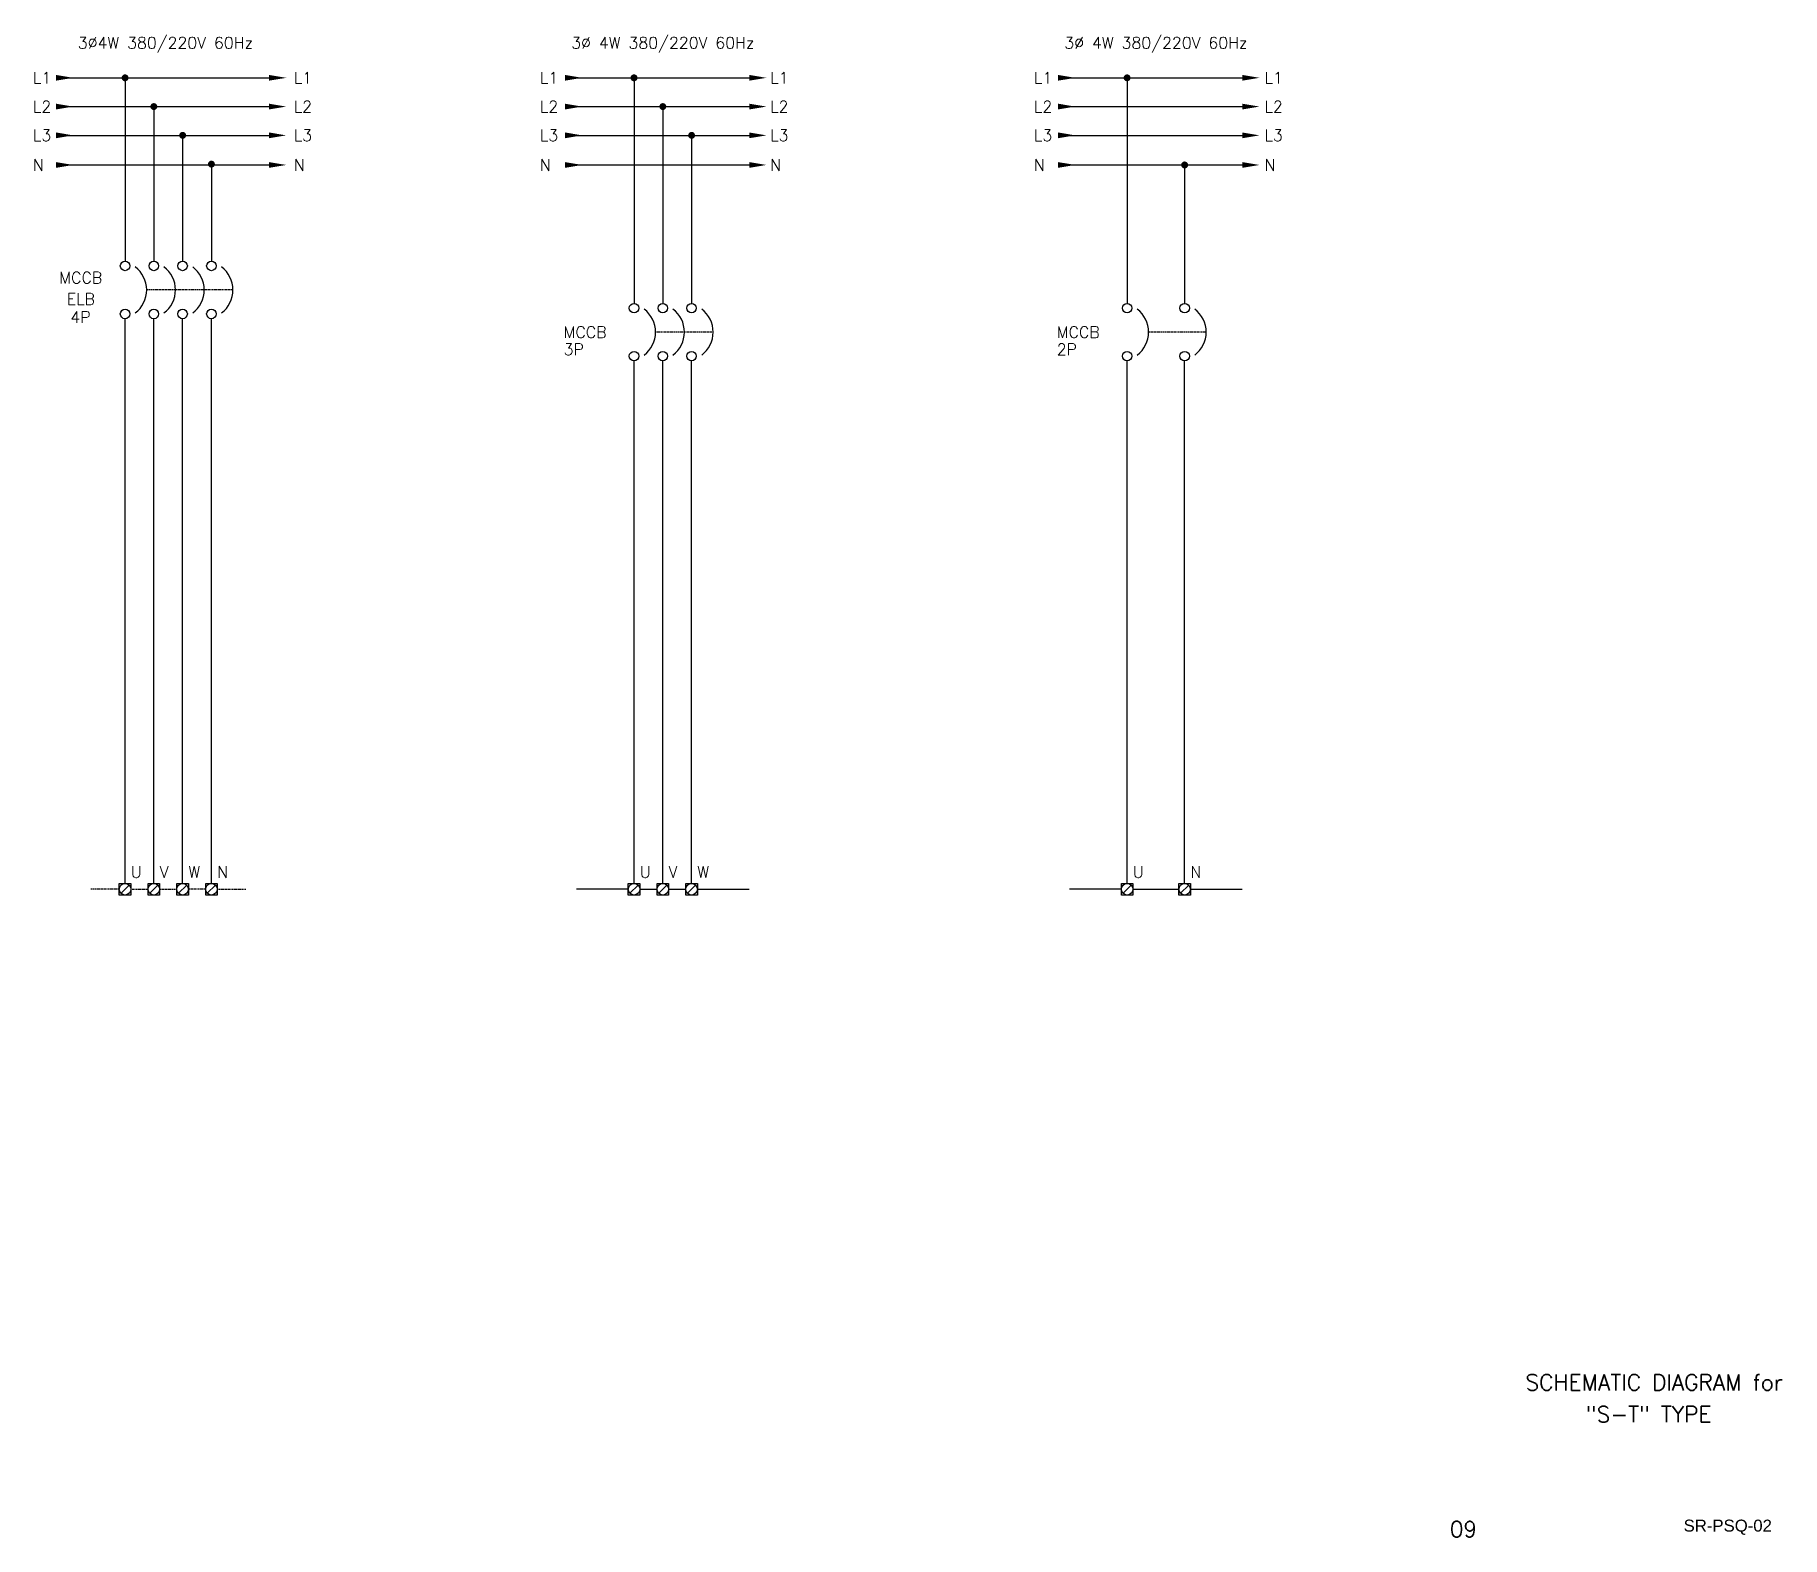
# Model space of a CAD drawing. Header units: millimetres. Extents: x 60229 to 91621, y 21923 to 36546.
# Drawn here: x 68082 to 71689, y 22229 to 25331 of the extents above; entities that cross this region are included whole.
import ezdxf
from ezdxf.enums import TextEntityAlignment as Align

# ---------------------------------------------------------------- set-up
doc = ezdxf.new("R2010")
doc.units = ezdxf.units.MM
doc.linetypes.add('HIDDEN', pattern=[2.5, 1.5, -1])
doc.styles.add('ROMANS', font='romans.shx', dxfattribs={"bigfont": 'fhg.shx'})
doc.styles.get("Standard").update_dxf_attribs({"font": 'arial.ttf'})

msp = doc.modelspace()

# ---------------------------------------------------------------- texts
at = {"color": 7, "lineweight": -2, "style": 'ROMANS'}
for s, height, p in [('3%%C4W 380/220V 60Hz', 23.767, (68351.2, 25302.7)), ('3%%C 4W 380/220V 60Hz', 23.767, (69378.1, 25302.7)), ('3%%C 4W 380/220V 60Hz', 23.767, (70396, 25302.7)), ('SCHEMATIC DIAGRAM for', 32.952, (71424.6, 22532.2)), ('"S-T" TYPE ', 32.952, (71424.6, 22466.3))]:
    msp.add_text(s, height=height, dxfattribs=at).set_placement(p, align=Align.CENTER)
for s, height, p in [('L1', 23.77, (68077.9, 25230.6)), ('L1', 23.77, (68616.3, 25230.6)), ('L1', 23.77, (69124.4, 25230.6)), ('L1', 23.77, (69599.8, 25230.6)), ('L1', 23.77, (70144.4, 25230.6)), ('L1', 23.77, (70620.3, 25230.6)), ('L2', 23.77, (68077.9, 25171.1)), ('L2', 23.77, (68616.3, 25171.1)), ('L2', 23.77, (69124.4, 25171.1)), ('L2', 23.77, (69599.8, 25171.1)), ('L2', 23.77, (70144.4, 25171.1)), ('L2', 23.77, (70620.3, 25171.1)), ('L3', 23.77, (68077.9, 25111.7)), ('L3', 23.77, (68616.3, 25111.7)), ('L3', 23.77, (69124.4, 25111.7)), ('L3', 23.77, (69599.8, 25111.7)), ('L3', 23.77, (70144.4, 25111.7)), ('L3', 23.77, (70620.3, 25111.7)), ('N', 23.8, (68077.9, 25050.6)), ('N', 23.8, (68616.3, 25050.6)), ('N', 23.8, (69124.4, 25050.6)), ('N', 23.8, (69599.8, 25050.6)), ('N', 23.8, (70144.4, 25050.6)), ('N', 23.8, (70620.3, 25050.6)), ('MCCB', 23.77, (68132.3, 24817.8)), ('ELB', 23.77, (68147.6, 24773.8)), ('4P', 23.77, (68155.2, 24736.3)), ('MCCB', 23.77, (69173.4, 24705.4)), ('MCCB', 23.77, (70191.3, 24705.4)), ('3P', 23.77, (69173.4, 24669.8)), ('2P', 23.77, (70191.3, 24669.8))]:
    msp.add_text(s, height=height, dxfattribs=at).set_placement(p)
at = {"color": 2, "lineweight": -2, "style": 'ROMANS'}
for s, p in [('U', (68279.9, 23590.7)), ('V', (68339.3, 23590.7)), ('W', (68398.7, 23590.7)), ('N', (68458.1, 23590.7))]:
    msp.add_text(s, height=23.8, dxfattribs=at).set_placement(p)
at = {"lineweight": -2, "style": 'ROMANS'}
for s, height, p in [('U', 23.8, (69330.6, 23590.7)), ('V', 23.8, (69390, 23590.7)), ('W', 23.8, (69449.4, 23590.7)), ('U', 23.8, (70348.4, 23590.7)), ('N', 23.8, (70467.3, 23590.7)), ('09', 32.58, (71003, 22229.2))]:
    msp.add_text(s, height=height, dxfattribs=at).set_placement(p)
at = {"lineweight": -2}
msp.add_text('SR-PSQ-02', height=24.71, dxfattribs=at).set_placement((71485.5, 22240.5))

# ---------------------------------------------------------------- linework, layer by layer
at = {"color": 7, "lineweight": -2}
for p, q in [((68149.2, 25242.4), (68565.1, 25242.4)), ((68268, 25242.4), (68268, 24863.8)), ((69199.9, 25242.4), (69556.4, 25242.4)), ((69318.7, 25242.4), (69318.7, 24775.3)), ((70217.7, 25242.4), (70574.2, 25242.4)), ((70336.6, 25242.4), (70336.6, 24775.3)), ((68149.2, 25183), (68565.1, 25183)), ((68327.4, 25183), (68327.4, 24863.8)), ((69199.9, 25183), (69556.4, 25183)), ((69378.1, 25183), (69378.1, 24775.3)), ((70217.7, 25183), (70574.2, 25183)), ((68149.2, 25123.6), (68565.1, 25123.6)), ((68386.8, 25123.6), (68386.8, 24863.8)), ((69199.9, 25123.6), (69556.4, 25123.6)), ((69437.5, 25123.6), (69437.5, 24775.3)), ((70217.7, 25123.6), (70574.2, 25123.6)), ((68149.2, 25062.5), (68565.1, 25062.5)), ((68446.2, 25062.5), (68446.2, 24863.8)), ((69199.9, 25062.5), (69556.4, 25062.5)), ((70217.7, 25062.5), (70574.2, 25062.5)), ((70455.4, 25062.5), (70455.4, 24775.3)), ((68268, 23578.8), (68268, 24745)), ((68327.4, 23578.8), (68327.4, 24745)), ((68386.8, 23578.8), (68386.8, 24745)), ((68446.2, 23578.8), (68446.2, 24745)), ((69318.7, 23578.8), (69318.7, 24657.9)), ((69378.1, 23578.8), (69378.1, 24657.9)), ((69437.5, 23578.8), (69437.5, 24657.9)), ((70336.6, 23578.8), (70336.6, 24657.9)), ((70455.4, 23578.8), (70455.4, 24657.9))]:
    msp.add_line(p, q, dxfattribs=at)
at = {"color": 3, "linetype": 'HIDDEN', "lineweight": -2}
for p, q in [((68490.8, 24804.4), (68312.6, 24804.4)), ((69482.1, 24717.3), (69363.3, 24717.3)), ((70500, 24717.3), (70381.1, 24717.3)), ((68256.1, 23566.9), (68196.7, 23566.9)), ((68279.9, 23566.9), (68315.5, 23566.9)), ((68339.3, 23566.9), (68374.9, 23566.9)), ((68434.4, 23566.9), (68398.7, 23566.9)), ((68458.1, 23566.9), (68517.5, 23566.9))]:
    msp.add_line(p, q, dxfattribs=at)
at = {"color": 3, "lineweight": -2}
for p, q in [((68256.1, 23555), (68256.1, 23578.8)), ((68256.1, 23578.8), (68279.9, 23578.8)), ((68279.9, 23555), (68256.1, 23555)), ((68276.4, 23575.3), (68259.6, 23558.5)), ((68279.9, 23578.8), (68279.9, 23555)), ((68315.5, 23555), (68315.5, 23578.8)), ((68315.5, 23578.8), (68339.3, 23578.8)), ((68339.3, 23555), (68315.5, 23555)), ((68335.8, 23575.3), (68319, 23558.5)), ((68339.3, 23578.8), (68339.3, 23555)), ((68374.9, 23555), (68374.9, 23578.8)), ((68374.9, 23578.8), (68398.7, 23578.8)), ((68398.7, 23555), (68374.9, 23555)), ((68395.2, 23575.3), (68378.4, 23558.5)), ((68398.7, 23578.8), (68398.7, 23555)), ((68434.4, 23555), (68434.4, 23578.8)), ((68434.4, 23578.8), (68458.1, 23578.8)), ((68458.1, 23555), (68434.4, 23555)), ((68454.6, 23575.3), (68437.8, 23558.5)), ((68458.1, 23578.8), (68458.1, 23555)), ((69306.8, 23566.9), (69199.9, 23566.9)), ((69306.8, 23555), (69306.8, 23578.8)), ((69306.8, 23578.8), (69330.6, 23578.8)), ((69330.6, 23555), (69306.8, 23555)), ((69327.1, 23575.3), (69310.3, 23558.5)), ((69330.6, 23578.8), (69330.6, 23555)), ((69330.6, 23566.9), (69366.2, 23566.9)), ((69366.2, 23555), (69366.2, 23578.8)), ((69366.2, 23578.8), (69390, 23578.8)), ((69390, 23555), (69366.2, 23555)), ((69386.5, 23575.3), (69369.7, 23558.5)), ((69390, 23578.8), (69390, 23555)), ((69390, 23566.9), (69425.7, 23566.9)), ((69425.7, 23555), (69425.7, 23578.8)), ((69425.7, 23578.8), (69449.4, 23578.8)), ((69449.4, 23555), (69425.7, 23555)), ((69445.9, 23575.3), (69429.1, 23558.5)), ((69449.4, 23578.8), (69449.4, 23555)), ((69449.4, 23566.9), (69556.4, 23566.9)), ((70324.7, 23566.9), (70217.7, 23566.9)), ((70324.7, 23555), (70324.7, 23578.8)), ((70324.7, 23578.8), (70348.4, 23578.8)), ((70348.4, 23555), (70324.7, 23555)), ((70345, 23575.3), (70328.2, 23558.5)), ((70348.4, 23578.8), (70348.4, 23555)), ((70348.4, 23566.9), (70443.5, 23566.9)), ((70443.5, 23555), (70443.5, 23578.8)), ((70443.5, 23578.8), (70467.3, 23578.8)), ((70467.3, 23555), (70443.5, 23555)), ((70463.8, 23575.3), (70447, 23558.5)), ((70467.3, 23578.8), (70467.3, 23555)), ((70467.3, 23566.9), (70574.2, 23566.9))]:
    msp.add_line(p, q, dxfattribs=at)
at = {"lineweight": -2, "const_width": 7.13}
for points in [[(68264.4, 25242.4, 1), (68271.6, 25242.4, 1)], [(69315.1, 25242.4, 1), (69322.3, 25242.4, 1)], [(70333, 25242.4, 1), (70340.1, 25242.4, 1)], [(68323.8, 25183, 1), (68331, 25183, 1)], [(69374.6, 25183, 1), (69381.7, 25183, 1)], [(68383.3, 25123.6, 1), (68390.4, 25123.6, 1)], [(69434, 25123.6, 1), (69441.1, 25123.6, 1)], [(68442.7, 25064.2, 1), (68449.8, 25064.2, 1)], [(70451.8, 25062.5, 1), (70459, 25062.5, 1)]]:
    msp.add_lwpolyline(points, format="xyb", close=True, dxfattribs=at)
at = {"lineweight": -2}
for centre in [(68268, 24854), (68327.4, 24854), (68386.8, 24854), (68446.2, 24854), (68268, 24754.8), (68327.4, 24754.8), (68386.8, 24754.8), (68446.2, 24754.8), (69318.7, 24766.9), (69378.1, 24766.9), (69437.5, 24766.9), (70336.6, 24766.9), (70455.4, 24766.9), (69318.7, 24667.7), (69378.1, 24667.7), (69437.5, 24667.7), (70336.6, 24667.7), (70455.4, 24667.7)]:
    msp.add_circle(centre, 9.8, dxfattribs=at)
at = {"color": 3, "lineweight": -2}
for centre in [(68268, 23566.9), (68327.4, 23566.9), (68386.8, 23566.9), (68446.2, 23566.9), (69318.7, 23566.9), (69378.1, 23566.9), (69437.5, 23566.9), (70336.6, 23566.9), (70455.4, 23566.9)]:
    msp.add_circle(centre, 11.9, dxfattribs=at)
at = {"lineweight": -2}
for centre in [(68253.2, 24804.4), (68312.6, 24804.4), (68372, 24804.4), (68431.4, 24804.4), (69303.9, 24717.3), (69363.3, 24717.3), (69422.7, 24717.3), (70321.7, 24717.3), (70440.6, 24717.3)]:
    msp.add_arc(centre, 59.4, 306.8699, 53.1301, dxfattribs=at)
at = {"color": 3, "lineweight": -2}
for points in [[(68125.4, 25248.4), (68125.4, 25236.5), (68161, 25242.4)], [(68565.1, 25248.4), (68565.1, 25236.5), (68600.7, 25242.4)], [(69176.1, 25248.4), (69176.1, 25236.5), (69211.8, 25242.4)], [(69556.4, 25248.4), (69556.4, 25236.5), (69592, 25242.4)], [(70194, 25248.4), (70194, 25236.5), (70229.6, 25242.4)], [(70574.2, 25248.4), (70574.2, 25236.5), (70609.9, 25242.4)], [(68125.4, 25189), (68125.4, 25177.1), (68161, 25183)], [(68565.1, 25189), (68565.1, 25177.1), (68600.7, 25183)], [(69176.1, 25189), (69176.1, 25177.1), (69211.8, 25183)], [(69556.4, 25189), (69556.4, 25177.1), (69592, 25183)], [(70194, 25189), (70194, 25177.1), (70229.6, 25183)], [(70574.2, 25189), (70574.2, 25177.1), (70609.9, 25183)], [(68125.4, 25129.6), (68125.4, 25117.7), (68161, 25123.6)], [(68565.1, 25129.6), (68565.1, 25117.7), (68600.7, 25123.6)], [(69176.1, 25129.6), (69176.1, 25117.7), (69211.8, 25123.6)], [(69556.4, 25129.6), (69556.4, 25117.7), (69592, 25123.6)], [(70194, 25129.6), (70194, 25117.7), (70229.6, 25123.6)], [(70574.2, 25129.6), (70574.2, 25117.7), (70609.9, 25123.6)], [(68125.4, 25068.4), (68125.4, 25056.5), (68161, 25062.5)], [(68565.1, 25068.4), (68565.1, 25056.5), (68600.7, 25062.5)], [(69176.1, 25068.4), (69176.1, 25056.5), (69211.8, 25062.5)], [(69556.4, 25068.4), (69556.4, 25056.5), (69592, 25062.5)], [(70194, 25068.4), (70194, 25056.5), (70229.6, 25062.5)], [(70574.2, 25068.4), (70574.2, 25056.5), (70609.9, 25062.5)]]:
    msp.add_solid(points, dxfattribs=at)

msp.set_redraw_order([(e.dxf.handle, doc.entitydb.next_handle()) for e in msp.query("TEXT MTEXT ATTDEF DIMENSION ARC_DIMENSION")])  # texts and dimensions are drawn at this point

doc.saveas('drawing.dxf')
